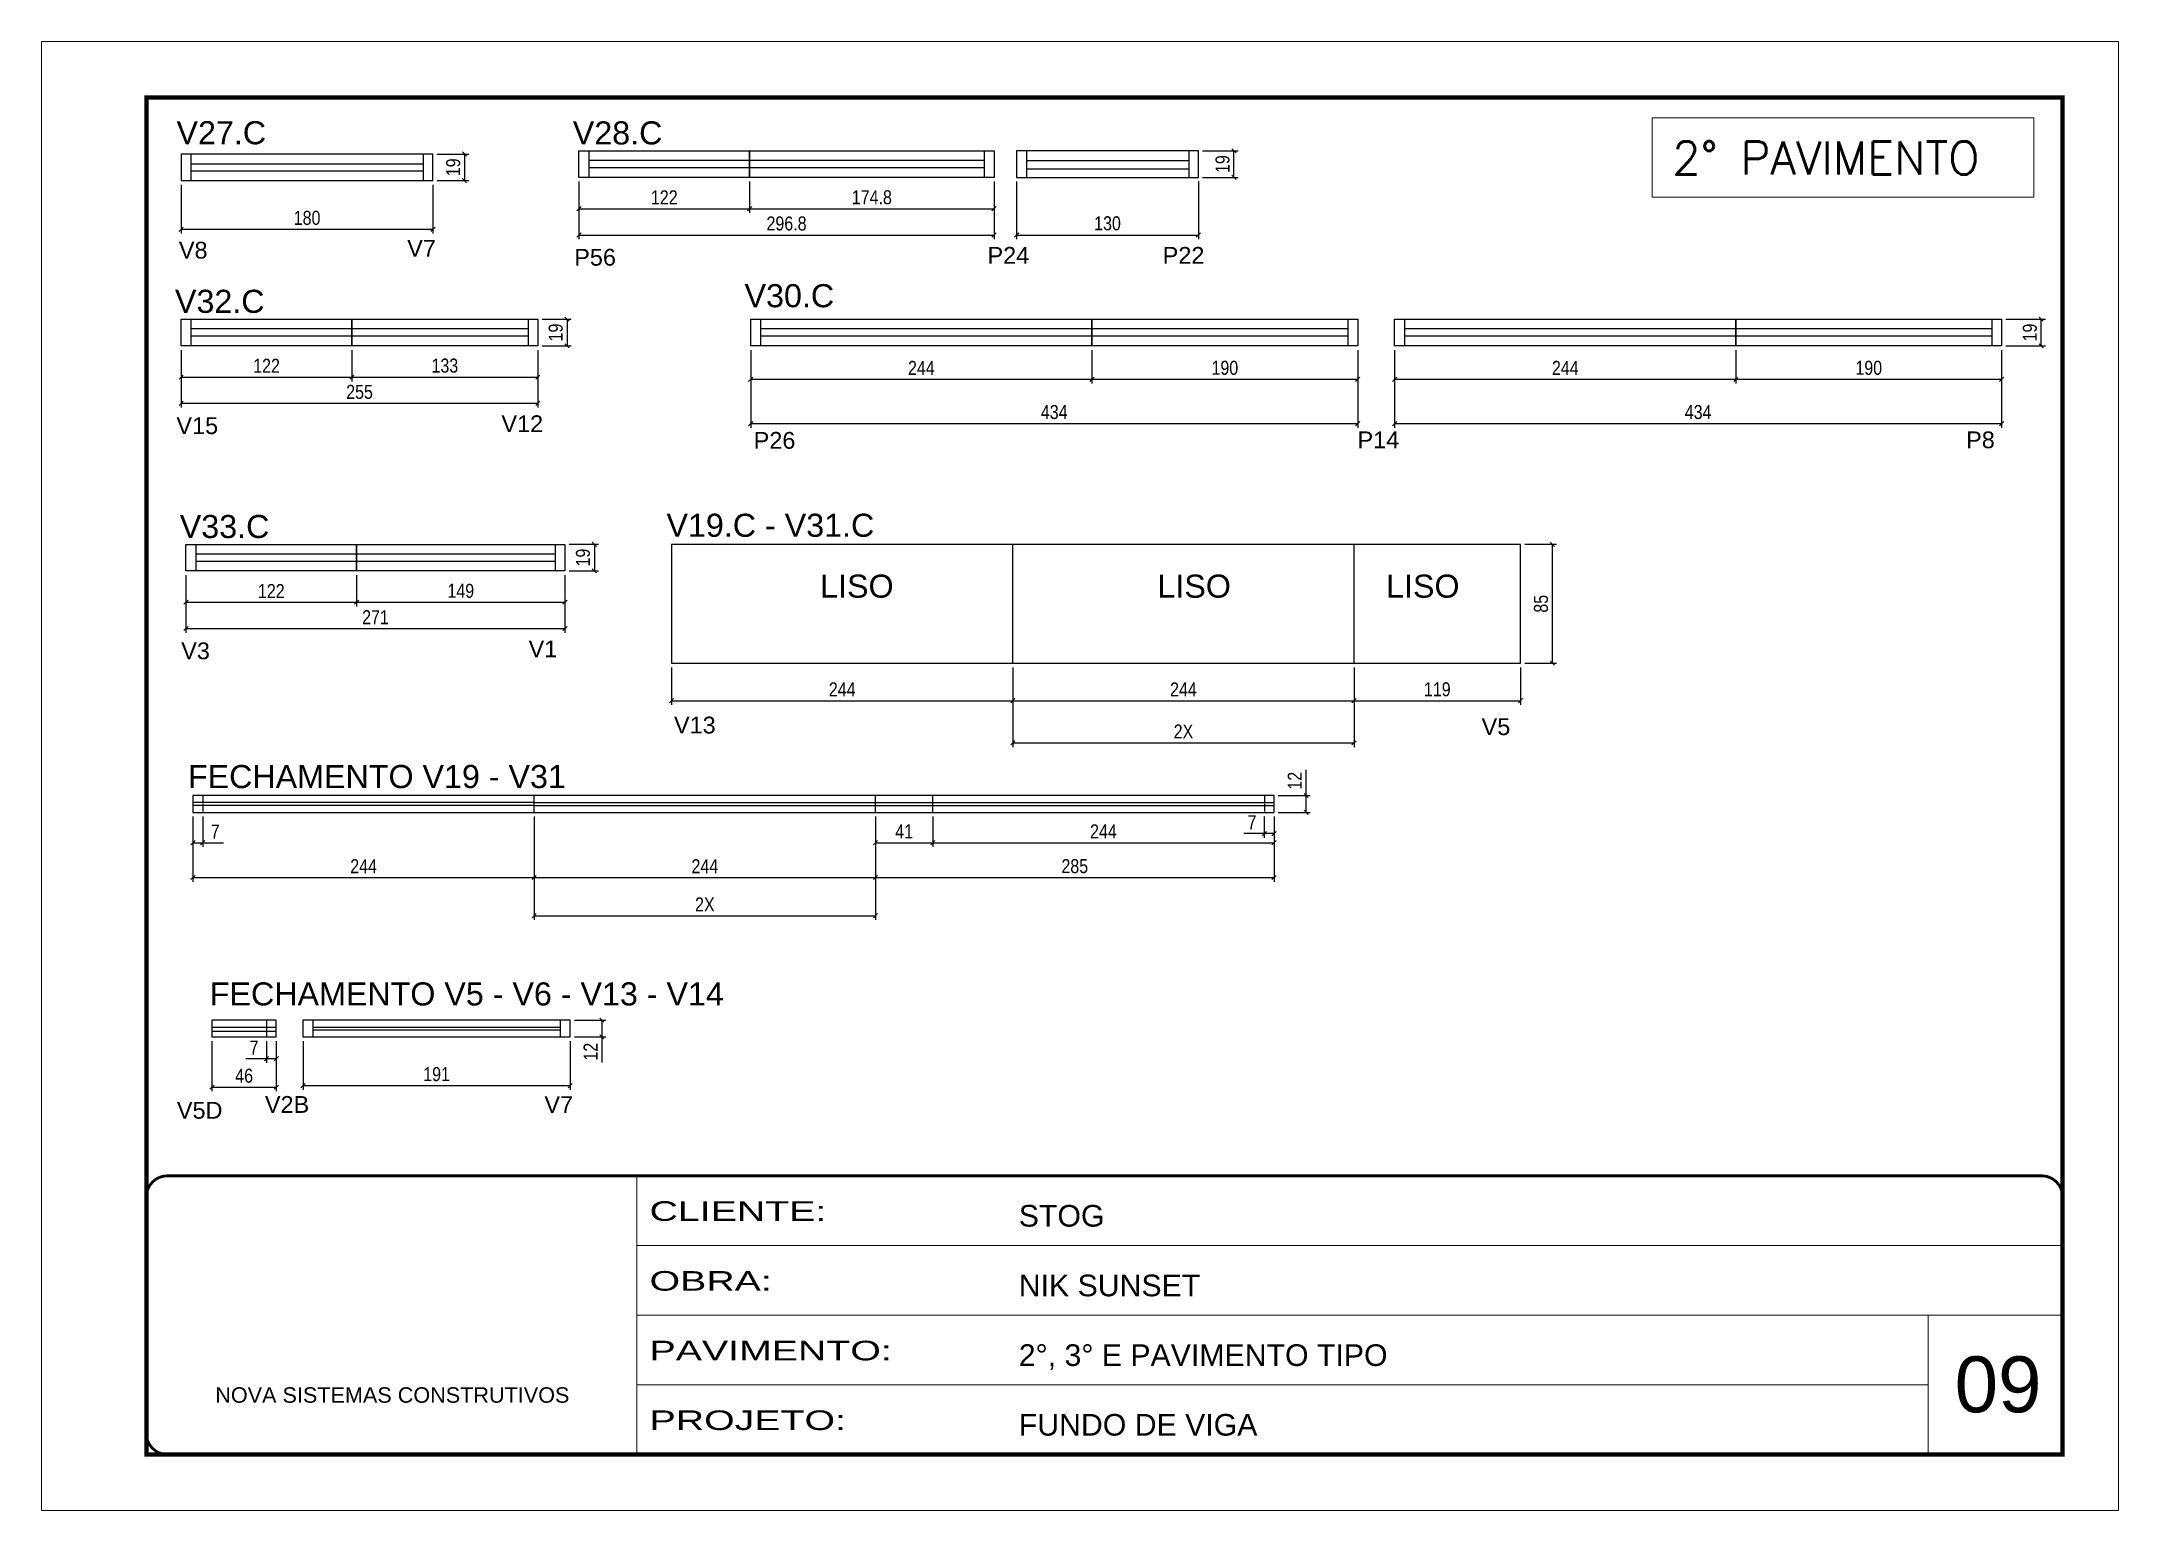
# Model space of a CAD drawing. Extents: x 2437 to 8691, y -1523 to 4121.
# Drawn here: x 2437 to 3922, y 774 to 1824 of the extents above; entities that cross this region are included whole.
import ezdxf

# ---------------------------------------------------------------- set-up
doc = ezdxf.new("R2010")
doc.units = 0
doc.linetypes.add('CONTINUO', pattern=[0])
doc.linetypes.add('DASHED', pattern=[0.75, 0.5, -0.25])
for name, color, linetype in [('5', 5, 'Continuous'), ('COTA', 241, 'Continuous'), ('NOMENCLATURA', 7, 'Continuous'), ('Painéis', 200, 'Continuous'), ('SARR_2.2x7', 40, 'Continuous'), ('SARR_EDITAR', 141, 'Continuous')]:
    doc.layers.add(name, color=color, linetype=linetype)
for name, color, linetype, lineweight in [('CARIMBO', 255, 'Continuous', 9), ('Folhas', 255, 'Continuous', 9), ('SARRAFO DE PRESSAO', 251, 'DASHED', 9), ('Texto Seção', 7, 'Continuous', 15)]:
    doc.layers.add(name, color=color, linetype=linetype, lineweight=lineweight)
doc.styles.add('ARIAL', font='arial.ttf')
doc.styles.add('COTA TECNICA', font='techl___.ttf', dxfattribs={"height": 10})
doc.styles.add('COTA TECNICA-50', font='techl___.ttf', dxfattribs={"height": 10})
doc.styles.add('REGUA-120', font='ROMANS.shx', dxfattribs={"height": 15})
doc.styles.get("Standard").update_dxf_attribs({"font": 'arial.ttf'})
doc.styles.add('Tecnologia', font='')
doc.styles.get('Tecnologia').set_extended_font_data('Forgotten Futurist')
doc.dimstyles.new('COTA PAINEL-50', dxfattribs={"dimtxt": 10, "dimasz": 3, "dimexe": 3, "dimexo": 3, "dimgap": 3, "dimtad": 1, "dimdec": 1, "dimzin": 12, "dimdsep": 46, "dimtxsty": 'COTA TECNICA-50', "dimblk1": 'OBLIQUE', "dimblk2": 'OBLIQUE', "dimsah": 1, "dimcen": 0.9, "dimclrd": 4, "dimclre": 4, "dimclrt": 240, "dimadec": 1, "dimazin": 3, "dimtfac": 1, "dimtdec": 1, "dimtmove": 0, "dimatfit": 3, "dimfxl": 1, "dimtolj": 1, "dimtzin": 12, "dimarcsym": 0})
doc.dimstyles.new('PAINEL', dxfattribs={"dimtxt": 10, "dimasz": 3, "dimexe": 3, "dimexo": 3, "dimgap": 3, "dimtad": 1, "dimdec": 1, "dimzin": 12, "dimdsep": 46, "dimtxsty": 'COTA TECNICA', "dimblk1": 'OBLIQUE', "dimblk2": 'OBLIQUE', "dimsah": 1, "dimcen": 0.9, "dimclrd": 4, "dimclre": 4, "dimclrt": 240, "dimadec": 1, "dimazin": 3, "dimtfac": 1, "dimtdec": 1, "dimtmove": 0, "dimatfit": 3, "dimfxl": 1, "dimtolj": 1, "dimtzin": 12, "dimarcsym": 0})

msp = doc.modelspace()

# ---------------------------------------------------------------- texts
at = {"layer": '5', "linetype": 'Continuous'}
for s, p in [('V8', (2535.54, 1668.55)), ('V7', (2698.8, 1669.89)), ('P56', (2818.22, 1663.49)), ('P24', (3113.7, 1664.87)), ('P22', (3238.97, 1664.87)), ('V15', (2533.77, 1543.11)), ('V12', (2766.15, 1544.49)), ('P26', (2946.52, 1532.61)), ('P14', (3378.27, 1532.97)), ('P8', (3813.42, 1532.97)), ('V3', (2537.21, 1382.14)), ('V1', (2785.59, 1383.52)), ('V13', (2889.53, 1329.09)), ('V5', (3466.98, 1327.92)), ('V2B', (2597.06, 1057.9)), ('V7', (2796.89, 1057.81)), ('V5D', (2534.12, 1053.71))]:
    msp.add_text(s, height=12, rotation=359.99996, dxfattribs=at).set_placement(p)
at = {"layer": 'CARIMBO', "style": 'ARIAL'}
msp.add_text('09', height=40, dxfattribs=at).set_placement((3805.2, 843.83))
at = {"layer": 'NOMENCLATURA', "linetype": 'Continuous'}
for s, p in [('V27.C', (2533.84, 1750.26)), ('V28.C', (2817.19, 1750.13)), ('V30.C', (2939.99, 1633.77)), ('V32.C', (2532.74, 1629.75)), ('V33.C', (2536.18, 1468.78)), ('V19.C - V31.C', (2884.17, 1469.67)), ('LISO', (2994.05, 1426.15)), ('LISO', (3235.2, 1426.15)), ('LISO', (3398.69, 1426.15)), ('FECHAMENTO V19 - V31', (2542, 1290.05)), ('FECHAMENTO V5 - V6 - V13 - V14', (2557.62, 1134.67))]:
    msp.add_text(s, height=16.5, dxfattribs=at).set_placement(p)
at = {"layer": 'Texto Seção', "insert": (3603.25, 1728.6), "char_height": 23.7362, "width": 291.6403, "attachment_point": 7, "style": 'REGUA-120'}
msp.add_mtext('2° PAVIMENTO', dxfattribs=at)

# ---------------------------------------------------------------- blocks, each defined once
blk = doc.blocks.new('9999999999')
at = {"color": 30, "linetype": 'CONTINUO'}
for p, q in [((98564.6, 34230.2), (98564.6, 34429.4)), ((98564.6, 34379.6), (99584, 34379.6)), ((98564.6, 34329.8), (99488, 34329.8)), ((99584, 34329.8), (99488, 34329.8)), ((99488, 34329.8), (99488, 34230.2)), ((98564.6, 34280), (99488, 34280))]:
    blk.add_line(p, q, dxfattribs=at)
at = {"color": 30, "linetype": 'CONTINUO', "const_width": 2}
blk.add_lwpolyline([(99584, 34230.2), (99584, 34414.4, 0.414214), (99569, 34429.4), (98229, 34429.4, 0.414214), (98214, 34414.4), (98214, 34245.2, 0.414214), (98229, 34230.2), (99584, 34230.2)], format="xyb", dxfattribs=at)
at = {"layer": 'Folhas'}
blk.add_lwpolyline([(98139, 34190.2), (99624, 34190.2), (99624, 35240.2), (98139, 35240.2)], close=True, dxfattribs=at)
at = {"layer": 'Folhas', "color": 30, "const_width": 3}
blk.add_lwpolyline([(98214, 34230.2), (99584, 34230.2), (99584, 35200.2), (98214, 35200.2)], close=True, dxfattribs=at)
at = {"color": 7, "linetype": 'Continuous', "ltscale": 5, "style": 'ARIAL'}
for s, height, p in [('STOG', 15.48, (98837.7, 34393.1)), ('NIK SUNSET', 15.48, (98837.7, 34343.3)), ('2°, 3° E PAVIMENTO TIPO', 15.483, (98837.7, 34293.5)), ('NOVA SISTEMAS CONSTRUTIVOS', 11.059, (98263.2, 34267.2)), ('FUNDO DE VIGA', 15.483, (98837.7, 34243.7))]:
    blk.add_text(s, height=height, dxfattribs=at).set_placement(p)
at = {"layer": 'Folhas', "color": 7, "style": 'Tecnologia', "width": 1.5}
for s, p in [('CLIENTE:', (98573.7, 34397.2)), ('OBRA:', (98573.7, 34347.3)), ('PAVIMENTO:', (98573.7, 34297.5)), ('PROJETO:', (98573.7, 34247.7))]:
    blk.add_text(s, height=14, dxfattribs=at).set_placement(p)
blk = doc.blocks.new('_Oblique')
at = {"color": 0, "linetype": 'ByBlock', "lineweight": -2}
blk.add_line((-0.5, -0.5), (0.5, 0.5), dxfattribs=at)
blk = doc.blocks.new('*D45')
at = {"layer": 'COTA', "color": 4, "lineweight": -2, "transparency": 16777216}
for p, q in [((2545.6, 1269.7), (2545.6, 1223.1)), ((2789.6, 1269.7), (2789.6, 1223.1)), ((2545.6, 1226.1), (2789.6, 1226.1))]:
    blk.add_line(p, q, dxfattribs=at)
at = {"layer": 'Defpoints', "color": 0, "transparency": 16777216}
for p in [(2545.6, 1272.7), (2789.6, 1272.7), (2789.6, 1226.1)]:
    blk.add_point(p, dxfattribs=at)
at = {"layer": 'COTA', "color": 4, "lineweight": -2, "transparency": 16777216, "xscale": 3, "yscale": 3, "zscale": 3, "rotation": 180}
blk.add_blockref('_Oblique', (2545.6, 1226.1), dxfattribs=at)
at = {"layer": 'COTA', "color": 4, "lineweight": -2, "transparency": 16777216, "xscale": 3, "yscale": 3, "zscale": 3}
blk.add_blockref('_Oblique', (2789.6, 1226.1), dxfattribs=at)
at = {"layer": 'COTA', "color": 240, "transparency": 16777216, "insert": (2667.6, 1234.2), "char_height": 10, "attachment_point": 5, "style": 'COTA TECNICA'}
blk.add_mtext('\\A1;244', dxfattribs=at)
blk = doc.blocks.new('*D46')
at = {"layer": 'COTA', "color": 4, "lineweight": -2, "transparency": 16777216}
for p, q in [((2789.6, 1269.7), (2789.6, 1223.1)), ((3033.6, 1269.7), (3033.6, 1223.1)), ((2789.6, 1226.1), (3033.6, 1226.1))]:
    blk.add_line(p, q, dxfattribs=at)
at = {"layer": 'Defpoints', "color": 0, "transparency": 16777216}
for p in [(2789.6, 1272.7), (3033.6, 1272.7), (3033.6, 1226.1)]:
    blk.add_point(p, dxfattribs=at)
at = {"layer": 'COTA', "color": 4, "lineweight": -2, "transparency": 16777216, "xscale": 3, "yscale": 3, "zscale": 3, "rotation": 180}
blk.add_blockref('_Oblique', (2789.6, 1226.1), dxfattribs=at)
at = {"layer": 'COTA', "color": 4, "lineweight": -2, "transparency": 16777216, "xscale": 3, "yscale": 3, "zscale": 3}
blk.add_blockref('_Oblique', (3033.6, 1226.1), dxfattribs=at)
at = {"layer": 'COTA', "color": 240, "transparency": 16777216, "insert": (2911.6, 1234.2), "char_height": 10, "attachment_point": 5, "style": 'COTA TECNICA'}
blk.add_mtext('\\A1;244', dxfattribs=at)
blk = doc.blocks.new('*D47')
at = {"layer": 'COTA', "color": 4, "lineweight": -2, "transparency": 16777216}
for p, q in [((3033.6, 1269.7), (3033.6, 1248)), ((3074.6, 1269.7), (3074.6, 1248)), ((3033.6, 1251), (3074.6, 1251))]:
    blk.add_line(p, q, dxfattribs=at)
at = {"layer": 'Defpoints', "color": 0, "transparency": 16777216}
for p in [(3033.6, 1272.7), (3074.6, 1272.7), (3074.6, 1251)]:
    blk.add_point(p, dxfattribs=at)
at = {"layer": 'COTA', "color": 4, "lineweight": -2, "transparency": 16777216, "xscale": 3, "yscale": 3, "zscale": 3, "rotation": 180}
blk.add_blockref('_Oblique', (3033.6, 1251), dxfattribs=at)
at = {"layer": 'COTA', "color": 4, "lineweight": -2, "transparency": 16777216, "xscale": 3, "yscale": 3, "zscale": 3}
blk.add_blockref('_Oblique', (3074.6, 1251), dxfattribs=at)
at = {"layer": 'COTA', "color": 240, "transparency": 16777216, "insert": (3054.1, 1259.1), "char_height": 10, "attachment_point": 5, "style": 'COTA TECNICA'}
blk.add_mtext('\\A1;41', dxfattribs=at)
blk = doc.blocks.new('*D48')
at = {"layer": 'COTA', "color": 4, "lineweight": -2, "transparency": 16777216}
for p, q in [((3074.6, 1269.7), (3074.6, 1248)), ((3318.6, 1269.7), (3318.6, 1248)), ((3074.6, 1251), (3318.6, 1251))]:
    blk.add_line(p, q, dxfattribs=at)
at = {"layer": 'Defpoints', "color": 0, "transparency": 16777216}
for p in [(3074.6, 1272.7), (3318.6, 1272.7), (3318.6, 1251)]:
    blk.add_point(p, dxfattribs=at)
at = {"layer": 'COTA', "color": 4, "lineweight": -2, "transparency": 16777216, "xscale": 3, "yscale": 3, "zscale": 3, "rotation": 180}
blk.add_blockref('_Oblique', (3074.6, 1251), dxfattribs=at)
at = {"layer": 'COTA', "color": 4, "lineweight": -2, "transparency": 16777216, "xscale": 3, "yscale": 3, "zscale": 3}
blk.add_blockref('_Oblique', (3318.6, 1251), dxfattribs=at)
at = {"layer": 'COTA', "color": 240, "transparency": 16777216, "insert": (3196.6, 1259.1), "char_height": 10, "attachment_point": 5, "style": 'COTA TECNICA'}
blk.add_mtext('\\A1;244', dxfattribs=at)
blk = doc.blocks.new('*D131')
at = {"layer": 'COTA', "color": 4, "lineweight": -2, "transparency": 16777216}
for p, q in [((2789.6, 1269.7), (2789.6, 1195.8)), ((3033.6, 1269.7), (3033.6, 1195.8)), ((2789.6, 1198.8), (3033.6, 1198.8))]:
    blk.add_line(p, q, dxfattribs=at)
at = {"layer": 'Defpoints', "color": 0, "transparency": 16777216}
for p in [(2789.6, 1272.7), (3033.6, 1272.7), (3033.6, 1198.8)]:
    blk.add_point(p, dxfattribs=at)
at = {"layer": 'COTA', "color": 4, "lineweight": -2, "transparency": 16777216, "xscale": 3, "yscale": 3, "zscale": 3, "rotation": 180}
blk.add_blockref('_Oblique', (2789.6, 1198.8), dxfattribs=at)
at = {"layer": 'COTA', "color": 4, "lineweight": -2, "transparency": 16777216, "xscale": 3, "yscale": 3, "zscale": 3}
blk.add_blockref('_Oblique', (3033.6, 1198.8), dxfattribs=at)
at = {"layer": 'COTA', "color": 240, "transparency": 16777216, "insert": (2911.6, 1206.9), "char_height": 10, "attachment_point": 5, "style": 'COTA TECNICA'}
blk.add_mtext('\\A1;2X', dxfattribs=at)
blk = doc.blocks.new('*D132')
at = {"layer": 'COTA', "color": 4, "lineweight": -2, "transparency": 16777216}
for p, q in [((3341.5, 1284.7), (3341.5, 1303)), ((3321.6, 1284.7), (3344.5, 1284.7)), ((3341.5, 1272.7), (3341.5, 1284.7)), ((3321.6, 1272.7), (3344.5, 1272.7))]:
    blk.add_line(p, q, dxfattribs=at)
at = {"layer": 'Defpoints', "color": 0, "transparency": 16777216}
for p in [(3318.6, 1284.7), (3341.5, 1284.7), (3318.6, 1272.7)]:
    blk.add_point(p, dxfattribs=at)
at = {"layer": 'COTA', "color": 4, "lineweight": -2, "transparency": 16777216, "xscale": 3, "yscale": 3, "zscale": 3}
for p, rotation in [((3341.5, 1284.7), 90), ((3341.5, 1272.7), 270)]:
    blk.add_blockref('_Oblique', p, dxfattribs=dict(at, rotation=rotation))
at = {"layer": 'COTA', "color": 240, "transparency": 16777216, "insert": (3333.4, 1295.3), "char_height": 10, "attachment_point": 5, "rotation": 90, "style": 'COTA TECNICA'}
blk.add_mtext('\\A1;12', dxfattribs=at)
blk = doc.blocks.new('*D133')
at = {"layer": 'COTA', "color": 4, "lineweight": -2, "transparency": 16777216}
for p, q in [((3033.6, 1269.7), (3033.6, 1223.1)), ((3318.6, 1269.7), (3318.6, 1223.1)), ((3033.6, 1226.1), (3318.6, 1226.1))]:
    blk.add_line(p, q, dxfattribs=at)
at = {"layer": 'Defpoints', "color": 0, "transparency": 16777216}
for p in [(3033.6, 1272.7), (3318.6, 1272.7), (3318.6, 1226.1)]:
    blk.add_point(p, dxfattribs=at)
at = {"layer": 'COTA', "color": 4, "lineweight": -2, "transparency": 16777216, "xscale": 3, "yscale": 3, "zscale": 3, "rotation": 180}
blk.add_blockref('_Oblique', (3033.6, 1226.1), dxfattribs=at)
at = {"layer": 'COTA', "color": 4, "lineweight": -2, "transparency": 16777216, "xscale": 3, "yscale": 3, "zscale": 3}
blk.add_blockref('_Oblique', (3318.6, 1226.1), dxfattribs=at)
at = {"layer": 'COTA', "color": 240, "transparency": 16777216, "insert": (3176.1, 1234.2), "char_height": 10, "attachment_point": 5, "style": 'COTA TECNICA'}
blk.add_mtext('\\A1;285', dxfattribs=at)
blk = doc.blocks.new('*D10')
at = {"layer": 'COTA', "color": 4, "lineweight": -2, "transparency": 16777216}
for p, q in [((2887.8, 1376.3), (2887.8, 1349.5)), ((3131.8, 1376.3), (3131.8, 1349.5)), ((2887.8, 1352.5), (3131.8, 1352.5))]:
    blk.add_line(p, q, dxfattribs=at)
at = {"layer": 'Defpoints', "color": 0, "transparency": 16777216}
for p in [(2887.8, 1379.3), (3131.8, 1379.3), (3131.8, 1352.5)]:
    blk.add_point(p, dxfattribs=at)
at = {"layer": 'COTA', "color": 4, "lineweight": -2, "transparency": 16777216, "xscale": 3, "yscale": 3, "zscale": 3, "rotation": 180}
blk.add_blockref('_Oblique', (2887.8, 1352.5), dxfattribs=at)
at = {"layer": 'COTA', "color": 4, "lineweight": -2, "transparency": 16777216, "xscale": 3, "yscale": 3, "zscale": 3}
blk.add_blockref('_Oblique', (3131.8, 1352.5), dxfattribs=at)
at = {"layer": 'COTA', "color": 240, "transparency": 16777216, "insert": (3009.8, 1360.6), "char_height": 10, "attachment_point": 5, "style": 'COTA TECNICA'}
blk.add_mtext('\\A1;244', dxfattribs=at)
blk = doc.blocks.new('*D11')
at = {"layer": 'COTA', "color": 4, "lineweight": -2, "transparency": 16777216}
for p, q in [((3131.8, 1376.3), (3131.8, 1349.5)), ((3375.8, 1376.3), (3375.8, 1349.5)), ((3131.8, 1352.5), (3375.8, 1352.5))]:
    blk.add_line(p, q, dxfattribs=at)
at = {"layer": 'Defpoints', "color": 0, "transparency": 16777216}
for p in [(3131.8, 1379.3), (3375.8, 1379.3), (3375.8, 1352.5)]:
    blk.add_point(p, dxfattribs=at)
at = {"layer": 'COTA', "color": 4, "lineweight": -2, "transparency": 16777216, "xscale": 3, "yscale": 3, "zscale": 3, "rotation": 180}
blk.add_blockref('_Oblique', (3131.8, 1352.5), dxfattribs=at)
at = {"layer": 'COTA', "color": 4, "lineweight": -2, "transparency": 16777216, "xscale": 3, "yscale": 3, "zscale": 3}
blk.add_blockref('_Oblique', (3375.8, 1352.5), dxfattribs=at)
at = {"layer": 'COTA', "color": 240, "transparency": 16777216, "insert": (3253.8, 1360.6), "char_height": 10, "attachment_point": 5, "style": 'COTA TECNICA'}
blk.add_mtext('\\A1;244', dxfattribs=at)
blk = doc.blocks.new('*D100')
at = {"layer": 'COTA', "color": 4, "lineweight": -2, "transparency": 16777216}
for p, q in [((3131.8, 1376.3), (3131.8, 1319.4)), ((3375.8, 1376.3), (3375.8, 1319.4)), ((3131.8, 1322.4), (3375.8, 1322.4))]:
    blk.add_line(p, q, dxfattribs=at)
at = {"layer": 'Defpoints', "color": 0, "transparency": 16777216}
for p in [(3131.8, 1379.3), (3375.8, 1379.3), (3375.8, 1322.4)]:
    blk.add_point(p, dxfattribs=at)
at = {"layer": 'COTA', "color": 4, "lineweight": -2, "transparency": 16777216, "xscale": 3, "yscale": 3, "zscale": 3, "rotation": 180}
blk.add_blockref('_Oblique', (3131.8, 1322.4), dxfattribs=at)
at = {"layer": 'COTA', "color": 4, "lineweight": -2, "transparency": 16777216, "xscale": 3, "yscale": 3, "zscale": 3}
blk.add_blockref('_Oblique', (3375.8, 1322.4), dxfattribs=at)
at = {"layer": 'COTA', "color": 240, "transparency": 16777216, "insert": (3253.8, 1330.5), "char_height": 10, "attachment_point": 5, "style": 'COTA TECNICA'}
blk.add_mtext('\\A1;2X', dxfattribs=at)
blk = doc.blocks.new('*D101')
at = {"layer": 'COTA', "color": 4, "lineweight": -2, "transparency": 16777216}
for p, q in [((3497.8, 1464.3), (3520.6, 1464.3)), ((3517.6, 1379.3), (3517.6, 1464.3)), ((3497.8, 1379.3), (3520.6, 1379.3))]:
    blk.add_line(p, q, dxfattribs=at)
at = {"layer": 'Defpoints', "color": 0, "transparency": 16777216}
for p in [(3494.8, 1464.3), (3517.6, 1464.3), (3494.8, 1379.3)]:
    blk.add_point(p, dxfattribs=at)
at = {"layer": 'COTA', "color": 4, "lineweight": -2, "transparency": 16777216, "xscale": 3, "yscale": 3, "zscale": 3}
for p, rotation in [((3517.6, 1464.3), 90), ((3517.6, 1379.3), 270)]:
    blk.add_blockref('_Oblique', p, dxfattribs=dict(at, rotation=rotation))
at = {"layer": 'COTA', "color": 240, "transparency": 16777216, "insert": (3509.5, 1421.8), "char_height": 10, "attachment_point": 5, "rotation": 90, "style": 'COTA TECNICA'}
blk.add_mtext('\\A1;85', dxfattribs=at)
blk = doc.blocks.new('*D102')
at = {"layer": 'COTA', "color": 4, "lineweight": -2, "transparency": 16777216}
for p, q in [((3375.8, 1376.3), (3375.8, 1349.5)), ((3494.8, 1376.3), (3494.8, 1349.5)), ((3375.8, 1352.5), (3494.8, 1352.5))]:
    blk.add_line(p, q, dxfattribs=at)
at = {"layer": 'Defpoints', "color": 0, "transparency": 16777216}
for p in [(3375.8, 1379.3), (3494.8, 1379.3), (3494.8, 1352.5)]:
    blk.add_point(p, dxfattribs=at)
at = {"layer": 'COTA', "color": 4, "lineweight": -2, "transparency": 16777216, "xscale": 3, "yscale": 3, "zscale": 3, "rotation": 180}
blk.add_blockref('_Oblique', (3375.8, 1352.5), dxfattribs=at)
at = {"layer": 'COTA', "color": 4, "lineweight": -2, "transparency": 16777216, "xscale": 3, "yscale": 3, "zscale": 3}
blk.add_blockref('_Oblique', (3494.8, 1352.5), dxfattribs=at)
at = {"layer": 'COTA', "color": 240, "transparency": 16777216, "insert": (3435.3, 1360.6), "char_height": 10, "attachment_point": 5, "style": 'COTA TECNICA'}
blk.add_mtext('\\A1;119', dxfattribs=at)
blk = doc.blocks.new('*D15')
at = {"layer": 'COTA', "color": 4, "linetype": 'ByBlock', "lineweight": -2, "transparency": 16777216}
for p, q in [((2944.4, 1603.2), (2944.4, 1579.3)), ((3188.4, 1603.2), (3188.4, 1579.3)), ((2944.4, 1582.3), (3188.4, 1582.3))]:
    blk.add_line(p, q, dxfattribs=at)
at = {"layer": 'Defpoints', "color": 0, "linetype": 'ByBlock', "transparency": 16777216}
for p in [(2944.4, 1606.2), (3188.4, 1606.2), (3188.4, 1582.3)]:
    blk.add_point(p, dxfattribs=at)
at = {"layer": 'COTA', "color": 4, "linetype": 'ByBlock', "lineweight": -2, "transparency": 16777216, "xscale": 3, "yscale": 3, "zscale": 3, "rotation": 180}
blk.add_blockref('_Oblique', (2944.4, 1582.3), dxfattribs=at)
at = {"layer": 'COTA', "color": 4, "linetype": 'ByBlock', "lineweight": -2, "transparency": 16777216, "xscale": 3, "yscale": 3, "zscale": 3}
blk.add_blockref('_Oblique', (3188.4, 1582.3), dxfattribs=at)
at = {"layer": 'COTA', "color": 240, "linetype": 'ByBlock', "transparency": 16777216, "insert": (3066.4, 1590.4), "char_height": 10, "attachment_point": 5, "style": 'COTA TECNICA-50'}
blk.add_mtext('\\A1;244', dxfattribs=at)
blk = doc.blocks.new('*D16')
at = {"layer": 'COTA', "color": 4, "linetype": 'ByBlock', "lineweight": -2, "transparency": 16777216}
for p, q in [((3188.4, 1603.2), (3188.4, 1579.3)), ((3378.4, 1603.2), (3378.4, 1579.3)), ((3188.4, 1582.3), (3378.4, 1582.3))]:
    blk.add_line(p, q, dxfattribs=at)
at = {"layer": 'Defpoints', "color": 0, "linetype": 'ByBlock', "transparency": 16777216}
for p in [(3188.4, 1606.2), (3378.4, 1606.2), (3378.4, 1582.3)]:
    blk.add_point(p, dxfattribs=at)
at = {"layer": 'COTA', "color": 4, "linetype": 'ByBlock', "lineweight": -2, "transparency": 16777216, "xscale": 3, "yscale": 3, "zscale": 3, "rotation": 180}
blk.add_blockref('_Oblique', (3188.4, 1582.3), dxfattribs=at)
at = {"layer": 'COTA', "color": 4, "linetype": 'ByBlock', "lineweight": -2, "transparency": 16777216, "xscale": 3, "yscale": 3, "zscale": 3}
blk.add_blockref('_Oblique', (3378.4, 1582.3), dxfattribs=at)
at = {"layer": 'COTA', "color": 240, "linetype": 'ByBlock', "transparency": 16777216, "insert": (3283.4, 1590.4), "char_height": 10, "attachment_point": 5, "style": 'COTA TECNICA-50'}
blk.add_mtext('\\A1;190', dxfattribs=at)
blk = doc.blocks.new('*D108')
at = {"layer": 'COTA', "color": 4, "lineweight": -2, "transparency": 16777216}
for p, q in [((2944.4, 1603.2), (2944.4, 1547.6)), ((3378.4, 1603.2), (3378.4, 1547.6)), ((2944.4, 1550.6), (3378.4, 1550.6))]:
    blk.add_line(p, q, dxfattribs=at)
at = {"layer": 'Defpoints', "color": 0, "transparency": 16777216}
for p in [(2944.4, 1606.2), (3378.4, 1606.2), (3378.4, 1550.6)]:
    blk.add_point(p, dxfattribs=at)
at = {"layer": 'COTA', "color": 4, "lineweight": -2, "transparency": 16777216, "xscale": 3, "yscale": 3, "zscale": 3, "rotation": 180}
blk.add_blockref('_Oblique', (2944.4, 1550.6), dxfattribs=at)
at = {"layer": 'COTA', "color": 4, "lineweight": -2, "transparency": 16777216, "xscale": 3, "yscale": 3, "zscale": 3}
blk.add_blockref('_Oblique', (3378.4, 1550.6), dxfattribs=at)
at = {"layer": 'COTA', "color": 240, "transparency": 16777216, "insert": (3161.4, 1558.8), "char_height": 10, "attachment_point": 5, "style": 'COTA TECNICA'}
blk.add_mtext('\\A1;434', dxfattribs=at)
blk = doc.blocks.new('*D17')
at = {"layer": 'COTA', "color": 4, "lineweight": -2, "transparency": 16777216}
for p, q in [((3841.8, 1625.2), (3870.1, 1625.2)), ((3867.1, 1606.2), (3867.1, 1625.2)), ((3841.8, 1606.2), (3870.1, 1606.2))]:
    blk.add_line(p, q, dxfattribs=at)
at = {"layer": 'Defpoints', "color": 0, "transparency": 16777216}
for p in [(3838.8, 1625.2), (3867.1, 1625.2), (3838.8, 1606.2)]:
    blk.add_point(p, dxfattribs=at)
at = {"layer": 'COTA', "color": 4, "lineweight": -2, "transparency": 16777216, "xscale": 3, "yscale": 3, "zscale": 3}
for p, rotation in [((3867.1, 1625.2), 90), ((3867.1, 1606.2), 270)]:
    blk.add_blockref('_Oblique', p, dxfattribs=dict(at, rotation=rotation))
at = {"layer": 'COTA', "color": 240, "transparency": 16777216, "insert": (3859, 1615.7), "char_height": 10, "attachment_point": 5, "rotation": 90, "style": 'COTA TECNICA'}
blk.add_mtext('\\A1;19', dxfattribs=at)
blk = doc.blocks.new('*D18')
at = {"layer": 'COTA', "color": 4, "linetype": 'ByBlock', "lineweight": -2, "transparency": 16777216}
for p, q in [((3404.8, 1603.2), (3404.8, 1579.3)), ((3648.8, 1603.2), (3648.8, 1579.3)), ((3404.8, 1582.3), (3648.8, 1582.3))]:
    blk.add_line(p, q, dxfattribs=at)
at = {"layer": 'Defpoints', "color": 0, "linetype": 'ByBlock', "transparency": 16777216}
for p in [(3404.8, 1606.2), (3648.8, 1606.2), (3648.8, 1582.3)]:
    blk.add_point(p, dxfattribs=at)
at = {"layer": 'COTA', "color": 4, "linetype": 'ByBlock', "lineweight": -2, "transparency": 16777216, "xscale": 3, "yscale": 3, "zscale": 3, "rotation": 180}
blk.add_blockref('_Oblique', (3404.8, 1582.3), dxfattribs=at)
at = {"layer": 'COTA', "color": 4, "linetype": 'ByBlock', "lineweight": -2, "transparency": 16777216, "xscale": 3, "yscale": 3, "zscale": 3}
blk.add_blockref('_Oblique', (3648.8, 1582.3), dxfattribs=at)
at = {"layer": 'COTA', "color": 240, "linetype": 'ByBlock', "transparency": 16777216, "insert": (3526.8, 1590.4), "char_height": 10, "attachment_point": 5, "style": 'COTA TECNICA-50'}
blk.add_mtext('\\A1;244', dxfattribs=at)
blk = doc.blocks.new('*D19')
at = {"layer": 'COTA', "color": 4, "linetype": 'ByBlock', "lineweight": -2, "transparency": 16777216}
for p, q in [((3648.8, 1603.2), (3648.8, 1579.3)), ((3838.8, 1603.2), (3838.8, 1579.3)), ((3648.8, 1582.3), (3838.8, 1582.3))]:
    blk.add_line(p, q, dxfattribs=at)
at = {"layer": 'Defpoints', "color": 0, "linetype": 'ByBlock', "transparency": 16777216}
for p in [(3648.8, 1606.2), (3838.8, 1606.2), (3838.8, 1582.3)]:
    blk.add_point(p, dxfattribs=at)
at = {"layer": 'COTA', "color": 4, "linetype": 'ByBlock', "lineweight": -2, "transparency": 16777216, "xscale": 3, "yscale": 3, "zscale": 3, "rotation": 180}
blk.add_blockref('_Oblique', (3648.8, 1582.3), dxfattribs=at)
at = {"layer": 'COTA', "color": 4, "linetype": 'ByBlock', "lineweight": -2, "transparency": 16777216, "xscale": 3, "yscale": 3, "zscale": 3}
blk.add_blockref('_Oblique', (3838.8, 1582.3), dxfattribs=at)
at = {"layer": 'COTA', "color": 240, "linetype": 'ByBlock', "transparency": 16777216, "insert": (3743.8, 1590.4), "char_height": 10, "attachment_point": 5, "style": 'COTA TECNICA-50'}
blk.add_mtext('\\A1;190', dxfattribs=at)
blk = doc.blocks.new('*D156')
at = {"layer": 'COTA', "color": 4, "lineweight": -2, "transparency": 16777216}
for p, q in [((3404.8, 1603.2), (3404.8, 1547.6)), ((3838.8, 1603.2), (3838.8, 1547.6)), ((3404.8, 1550.6), (3838.8, 1550.6))]:
    blk.add_line(p, q, dxfattribs=at)
at = {"layer": 'Defpoints', "color": 0, "transparency": 16777216}
for p in [(3404.8, 1606.2), (3838.8, 1606.2), (3838.8, 1550.6)]:
    blk.add_point(p, dxfattribs=at)
at = {"layer": 'COTA', "color": 4, "lineweight": -2, "transparency": 16777216, "xscale": 3, "yscale": 3, "zscale": 3, "rotation": 180}
blk.add_blockref('_Oblique', (3404.8, 1550.6), dxfattribs=at)
at = {"layer": 'COTA', "color": 4, "lineweight": -2, "transparency": 16777216, "xscale": 3, "yscale": 3, "zscale": 3}
blk.add_blockref('_Oblique', (3838.8, 1550.6), dxfattribs=at)
at = {"layer": 'COTA', "color": 240, "transparency": 16777216, "insert": (3621.8, 1558.8), "char_height": 10, "attachment_point": 5, "style": 'COTA TECNICA'}
blk.add_mtext('\\A1;434', dxfattribs=at)
blk = doc.blocks.new('*D167')
at = {"layer": 'COTA', "color": 4, "linetype": 'ByBlock', "lineweight": -2, "transparency": 16777216}
for p, q in [((2537.2, 1721.3), (2537.2, 1686.5)), ((2717.2, 1721.3), (2717.2, 1686.5)), ((2537.2, 1689.5), (2717.2, 1689.5))]:
    blk.add_line(p, q, dxfattribs=at)
at = {"layer": 'Defpoints', "color": 0, "linetype": 'ByBlock', "transparency": 16777216}
for p in [(2537.2, 1724.3), (2717.2, 1724.3), (2717.2, 1689.5)]:
    blk.add_point(p, dxfattribs=at)
at = {"layer": 'COTA', "color": 4, "linetype": 'ByBlock', "lineweight": -2, "transparency": 16777216, "xscale": 3, "yscale": 3, "zscale": 3, "rotation": 180}
blk.add_blockref('_Oblique', (2537.2, 1689.5), dxfattribs=at)
at = {"layer": 'COTA', "color": 4, "linetype": 'ByBlock', "lineweight": -2, "transparency": 16777216, "xscale": 3, "yscale": 3, "zscale": 3}
blk.add_blockref('_Oblique', (2717.2, 1689.5), dxfattribs=at)
at = {"layer": 'COTA', "color": 240, "linetype": 'ByBlock', "transparency": 16777216, "insert": (2627.2, 1697.6), "char_height": 10, "attachment_point": 5, "style": 'COTA TECNICA-50'}
blk.add_mtext('\\A1;180', dxfattribs=at)
blk = doc.blocks.new('*D168')
at = {"layer": 'COTA', "color": 4, "lineweight": -2, "transparency": 16777216}
for p, q in [((2720.2, 1743.3), (2742.8, 1743.3)), ((2739.8, 1743.3), (2739.8, 1724.3)), ((2720.2, 1724.3), (2742.8, 1724.3))]:
    blk.add_line(p, q, dxfattribs=at)
at = {"layer": 'Defpoints', "color": 0, "transparency": 16777216}
for p in [(2717.2, 1743.3), (2717.2, 1724.3), (2739.8, 1724.3)]:
    blk.add_point(p, dxfattribs=at)
at = {"layer": 'COTA', "color": 4, "lineweight": -2, "transparency": 16777216, "xscale": 3, "yscale": 3, "zscale": 3}
for p, rotation in [((2739.8, 1743.3), 90), ((2739.8, 1724.3), 270)]:
    blk.add_blockref('_Oblique', p, dxfattribs=dict(at, rotation=rotation))
at = {"layer": 'COTA', "color": 240, "transparency": 16777216, "insert": (2731.7, 1733.8), "char_height": 10, "attachment_point": 5, "rotation": 90, "style": 'COTA TECNICA-50'}
blk.add_mtext('\\A1;19', dxfattribs=at)
blk = doc.blocks.new('*D22')
at = {"layer": 'COTA', "color": 4, "linetype": 'ByBlock', "lineweight": -2, "transparency": 16777216}
for p, q in [((2821.6, 1723.6), (2821.6, 1701.2)), ((2943.6, 1723.6), (2943.6, 1701.2)), ((2821.6, 1704.2), (2943.6, 1704.2))]:
    blk.add_line(p, q, dxfattribs=at)
at = {"layer": 'Defpoints', "color": 0, "linetype": 'ByBlock', "transparency": 16777216}
for p in [(2821.6, 1726.6), (2943.6, 1726.6), (2943.6, 1704.2)]:
    blk.add_point(p, dxfattribs=at)
at = {"layer": 'COTA', "color": 4, "linetype": 'ByBlock', "lineweight": -2, "transparency": 16777216, "xscale": 3, "yscale": 3, "zscale": 3, "rotation": 180}
blk.add_blockref('_Oblique', (2821.6, 1704.2), dxfattribs=at)
at = {"layer": 'COTA', "color": 4, "linetype": 'ByBlock', "lineweight": -2, "transparency": 16777216, "xscale": 3, "yscale": 3, "zscale": 3}
blk.add_blockref('_Oblique', (2943.6, 1704.2), dxfattribs=at)
at = {"layer": 'COTA', "color": 240, "linetype": 'ByBlock', "transparency": 16777216, "insert": (2882.6, 1712.3), "char_height": 10, "attachment_point": 5, "style": 'COTA TECNICA-50'}
blk.add_mtext('\\A1;122', dxfattribs=at)
blk = doc.blocks.new('*D23')
at = {"layer": 'COTA', "color": 4, "linetype": 'ByBlock', "lineweight": -2, "transparency": 16777216}
for p, q in [((2943.6, 1723.6), (2943.6, 1701.2)), ((3118.4, 1723.6), (3118.4, 1701.2)), ((2943.6, 1704.2), (3118.4, 1704.2))]:
    blk.add_line(p, q, dxfattribs=at)
at = {"layer": 'Defpoints', "color": 0, "linetype": 'ByBlock', "transparency": 16777216}
for p in [(2943.6, 1726.6), (3118.4, 1726.6), (3118.4, 1704.2)]:
    blk.add_point(p, dxfattribs=at)
at = {"layer": 'COTA', "color": 4, "linetype": 'ByBlock', "lineweight": -2, "transparency": 16777216, "xscale": 3, "yscale": 3, "zscale": 3, "rotation": 180}
blk.add_blockref('_Oblique', (2943.6, 1704.2), dxfattribs=at)
at = {"layer": 'COTA', "color": 4, "linetype": 'ByBlock', "lineweight": -2, "transparency": 16777216, "xscale": 3, "yscale": 3, "zscale": 3}
blk.add_blockref('_Oblique', (3118.4, 1704.2), dxfattribs=at)
at = {"layer": 'COTA', "color": 240, "linetype": 'ByBlock', "transparency": 16777216, "insert": (3031, 1712.3), "char_height": 10, "attachment_point": 5, "style": 'COTA TECNICA-50'}
blk.add_mtext('\\A1;174.8', dxfattribs=at)
blk = doc.blocks.new('*D110')
at = {"layer": 'COTA', "color": 4, "lineweight": -2, "transparency": 16777216}
for p, q in [((2821.6, 1723.6), (2821.6, 1682.4)), ((3118.4, 1723.6), (3118.4, 1682.4)), ((2821.6, 1685.4), (3118.4, 1685.4))]:
    blk.add_line(p, q, dxfattribs=at)
at = {"layer": 'Defpoints', "color": 0, "transparency": 16777216}
for p in [(2821.6, 1726.6), (3118.4, 1726.6), (3118.4, 1685.4)]:
    blk.add_point(p, dxfattribs=at)
at = {"layer": 'COTA', "color": 4, "lineweight": -2, "transparency": 16777216, "xscale": 3, "yscale": 3, "zscale": 3, "rotation": 180}
blk.add_blockref('_Oblique', (2821.6, 1685.4), dxfattribs=at)
at = {"layer": 'COTA', "color": 4, "lineweight": -2, "transparency": 16777216, "xscale": 3, "yscale": 3, "zscale": 3}
blk.add_blockref('_Oblique', (3118.4, 1685.4), dxfattribs=at)
at = {"layer": 'COTA', "color": 240, "transparency": 16777216, "insert": (2970, 1693.6), "char_height": 10, "attachment_point": 5, "style": 'COTA TECNICA'}
blk.add_mtext('\\A1;296.8', dxfattribs=at)
blk = doc.blocks.new('*D111')
at = {"layer": 'COTA', "color": 4, "linetype": 'ByBlock', "lineweight": -2, "transparency": 16777216}
for p, q in [((3134.5, 1723.6), (3134.5, 1682.4)), ((3264.5, 1723.6), (3264.5, 1682.4)), ((3134.5, 1685.4), (3264.5, 1685.4))]:
    blk.add_line(p, q, dxfattribs=at)
at = {"layer": 'Defpoints', "color": 0, "linetype": 'ByBlock', "transparency": 16777216}
for p in [(3134.5, 1726.6), (3264.5, 1726.6), (3264.5, 1685.4)]:
    blk.add_point(p, dxfattribs=at)
at = {"layer": 'COTA', "color": 4, "linetype": 'ByBlock', "lineweight": -2, "transparency": 16777216, "xscale": 3, "yscale": 3, "zscale": 3, "rotation": 180}
blk.add_blockref('_Oblique', (3134.5, 1685.4), dxfattribs=at)
at = {"layer": 'COTA', "color": 4, "linetype": 'ByBlock', "lineweight": -2, "transparency": 16777216, "xscale": 3, "yscale": 3, "zscale": 3}
blk.add_blockref('_Oblique', (3264.5, 1685.4), dxfattribs=at)
at = {"layer": 'COTA', "color": 240, "linetype": 'ByBlock', "transparency": 16777216, "insert": (3199.5, 1693.7), "char_height": 10, "attachment_point": 5, "style": 'COTA TECNICA-50'}
blk.add_mtext('\\A1;130', dxfattribs=at)
blk = doc.blocks.new('*D112')
at = {"layer": 'COTA', "color": 4, "lineweight": -2, "transparency": 16777216}
for p, q in [((3267.5, 1745.6), (3292.9, 1745.6)), ((3289.9, 1726.6), (3289.9, 1745.6)), ((3267.5, 1726.6), (3292.9, 1726.6))]:
    blk.add_line(p, q, dxfattribs=at)
at = {"layer": 'Defpoints', "color": 0, "transparency": 16777216}
for p in [(3264.5, 1745.6), (3289.9, 1745.6), (3264.5, 1726.6)]:
    blk.add_point(p, dxfattribs=at)
at = {"layer": 'COTA', "color": 4, "lineweight": -2, "transparency": 16777216, "xscale": 3, "yscale": 3, "zscale": 3}
for p, rotation in [((3289.9, 1745.6), 90), ((3289.9, 1726.6), 270)]:
    blk.add_blockref('_Oblique', p, dxfattribs=dict(at, rotation=rotation))
at = {"layer": 'COTA', "color": 240, "transparency": 16777216, "insert": (3281.8, 1736.1), "char_height": 10, "attachment_point": 5, "rotation": 90, "style": 'COTA TECNICA'}
blk.add_mtext('\\A1;19', dxfattribs=at)
blk = doc.blocks.new('*D24')
at = {"layer": 'COTA', "color": 4, "linetype": 'ByBlock', "lineweight": -2, "transparency": 16777216}
for p, q in [((2537.2, 1603.2), (2537.2, 1580.8)), ((2659.2, 1603.2), (2659.2, 1580.8)), ((2537.2, 1583.8), (2659.2, 1583.8))]:
    blk.add_line(p, q, dxfattribs=at)
at = {"layer": 'Defpoints', "color": 0, "linetype": 'ByBlock', "transparency": 16777216}
for p in [(2537.2, 1606.2), (2659.2, 1606.2), (2659.2, 1583.8)]:
    blk.add_point(p, dxfattribs=at)
at = {"layer": 'COTA', "color": 4, "linetype": 'ByBlock', "lineweight": -2, "transparency": 16777216, "xscale": 3, "yscale": 3, "zscale": 3, "rotation": 180}
blk.add_blockref('_Oblique', (2537.2, 1583.8), dxfattribs=at)
at = {"layer": 'COTA', "color": 4, "linetype": 'ByBlock', "lineweight": -2, "transparency": 16777216, "xscale": 3, "yscale": 3, "zscale": 3}
blk.add_blockref('_Oblique', (2659.2, 1583.8), dxfattribs=at)
at = {"layer": 'COTA', "color": 240, "linetype": 'ByBlock', "transparency": 16777216, "insert": (2598.2, 1591.9), "char_height": 10, "attachment_point": 5, "style": 'COTA TECNICA-50'}
blk.add_mtext('\\A1;122', dxfattribs=at)
blk = doc.blocks.new('*D25')
at = {"layer": 'COTA', "color": 4, "linetype": 'ByBlock', "lineweight": -2, "transparency": 16777216}
for p, q in [((2659.2, 1603.2), (2659.2, 1580.8)), ((2792.2, 1603.2), (2792.2, 1580.8)), ((2659.2, 1583.8), (2792.2, 1583.8))]:
    blk.add_line(p, q, dxfattribs=at)
at = {"layer": 'Defpoints', "color": 0, "linetype": 'ByBlock', "transparency": 16777216}
for p in [(2659.2, 1606.2), (2792.2, 1606.2), (2792.2, 1583.8)]:
    blk.add_point(p, dxfattribs=at)
at = {"layer": 'COTA', "color": 4, "linetype": 'ByBlock', "lineweight": -2, "transparency": 16777216, "xscale": 3, "yscale": 3, "zscale": 3, "rotation": 180}
blk.add_blockref('_Oblique', (2659.2, 1583.8), dxfattribs=at)
at = {"layer": 'COTA', "color": 4, "linetype": 'ByBlock', "lineweight": -2, "transparency": 16777216, "xscale": 3, "yscale": 3, "zscale": 3}
blk.add_blockref('_Oblique', (2792.2, 1583.8), dxfattribs=at)
at = {"layer": 'COTA', "color": 240, "linetype": 'ByBlock', "transparency": 16777216, "insert": (2725.7, 1592), "char_height": 10, "attachment_point": 5, "style": 'COTA TECNICA-50'}
blk.add_mtext('\\A1;133', dxfattribs=at)
blk = doc.blocks.new('*D113')
at = {"layer": 'COTA', "color": 4, "lineweight": -2, "transparency": 16777216}
for p, q in [((2537.2, 1603.2), (2537.2, 1562.1)), ((2792.2, 1603.2), (2792.2, 1562.1)), ((2537.2, 1565.1), (2792.2, 1565.1))]:
    blk.add_line(p, q, dxfattribs=at)
at = {"layer": 'Defpoints', "color": 0, "transparency": 16777216}
for p in [(2537.2, 1606.2), (2792.2, 1606.2), (2792.2, 1565.1)]:
    blk.add_point(p, dxfattribs=at)
at = {"layer": 'COTA', "color": 4, "lineweight": -2, "transparency": 16777216, "xscale": 3, "yscale": 3, "zscale": 3, "rotation": 180}
blk.add_blockref('_Oblique', (2537.2, 1565.1), dxfattribs=at)
at = {"layer": 'COTA', "color": 4, "lineweight": -2, "transparency": 16777216, "xscale": 3, "yscale": 3, "zscale": 3}
blk.add_blockref('_Oblique', (2792.2, 1565.1), dxfattribs=at)
at = {"layer": 'COTA', "color": 240, "transparency": 16777216, "insert": (2664.7, 1573.2), "char_height": 10, "attachment_point": 5, "style": 'COTA TECNICA'}
blk.add_mtext('\\A1;255', dxfattribs=at)
blk = doc.blocks.new('*D114')
at = {"layer": 'COTA', "color": 4, "lineweight": -2, "transparency": 16777216}
for p, q in [((2795.2, 1625.2), (2816.1, 1625.2)), ((2813.1, 1625.2), (2813.1, 1606.2)), ((2795.2, 1606.2), (2816.1, 1606.2))]:
    blk.add_line(p, q, dxfattribs=at)
at = {"layer": 'Defpoints', "color": 0, "transparency": 16777216}
for p in [(2792.2, 1625.2), (2792.2, 1606.2), (2813.1, 1606.2)]:
    blk.add_point(p, dxfattribs=at)
at = {"layer": 'COTA', "color": 4, "lineweight": -2, "transparency": 16777216, "xscale": 3, "yscale": 3, "zscale": 3}
for p, rotation in [((2813.1, 1625.2), 90), ((2813.1, 1606.2), 270)]:
    blk.add_blockref('_Oblique', p, dxfattribs=dict(at, rotation=rotation))
at = {"layer": 'COTA', "color": 240, "transparency": 16777216, "insert": (2805, 1615.7), "char_height": 10, "attachment_point": 5, "rotation": 90, "style": 'COTA TECNICA-50'}
blk.add_mtext('\\A1;19', dxfattribs=at)
blk = doc.blocks.new('*D26')
at = {"layer": 'COTA', "color": 4, "linetype": 'ByBlock', "lineweight": -2, "transparency": 16777216}
for p, q in [((2540.6, 1442.3), (2540.6, 1419.9)), ((2662.6, 1442.3), (2662.6, 1419.9)), ((2540.6, 1422.9), (2662.6, 1422.9))]:
    blk.add_line(p, q, dxfattribs=at)
at = {"layer": 'Defpoints', "color": 0, "linetype": 'ByBlock', "transparency": 16777216}
for p in [(2540.6, 1445.3), (2662.6, 1445.3), (2662.6, 1422.9)]:
    blk.add_point(p, dxfattribs=at)
at = {"layer": 'COTA', "color": 4, "linetype": 'ByBlock', "lineweight": -2, "transparency": 16777216, "xscale": 3, "yscale": 3, "zscale": 3, "rotation": 180}
blk.add_blockref('_Oblique', (2540.6, 1422.9), dxfattribs=at)
at = {"layer": 'COTA', "color": 4, "linetype": 'ByBlock', "lineweight": -2, "transparency": 16777216, "xscale": 3, "yscale": 3, "zscale": 3}
blk.add_blockref('_Oblique', (2662.6, 1422.9), dxfattribs=at)
at = {"layer": 'COTA', "color": 240, "linetype": 'ByBlock', "transparency": 16777216, "insert": (2601.6, 1430.9), "char_height": 10, "attachment_point": 5, "style": 'COTA TECNICA-50'}
blk.add_mtext('\\A1;122', dxfattribs=at)
blk = doc.blocks.new('*D27')
at = {"layer": 'COTA', "color": 4, "linetype": 'ByBlock', "lineweight": -2, "transparency": 16777216}
for p, q in [((2662.6, 1442.3), (2662.6, 1419.9)), ((2811.6, 1442.3), (2811.6, 1419.9)), ((2662.6, 1422.9), (2811.6, 1422.9))]:
    blk.add_line(p, q, dxfattribs=at)
at = {"layer": 'Defpoints', "color": 0, "linetype": 'ByBlock', "transparency": 16777216}
for p in [(2662.6, 1445.3), (2811.6, 1445.3), (2811.6, 1422.9)]:
    blk.add_point(p, dxfattribs=at)
at = {"layer": 'COTA', "color": 4, "linetype": 'ByBlock', "lineweight": -2, "transparency": 16777216, "xscale": 3, "yscale": 3, "zscale": 3, "rotation": 180}
blk.add_blockref('_Oblique', (2662.6, 1422.9), dxfattribs=at)
at = {"layer": 'COTA', "color": 4, "linetype": 'ByBlock', "lineweight": -2, "transparency": 16777216, "xscale": 3, "yscale": 3, "zscale": 3}
blk.add_blockref('_Oblique', (2811.6, 1422.9), dxfattribs=at)
at = {"layer": 'COTA', "color": 240, "linetype": 'ByBlock', "transparency": 16777216, "insert": (2737.1, 1431), "char_height": 10, "attachment_point": 5, "style": 'COTA TECNICA-50'}
blk.add_mtext('\\A1;149', dxfattribs=at)
blk = doc.blocks.new('*D115')
at = {"layer": 'COTA', "color": 4, "lineweight": -2, "transparency": 16777216}
for p, q in [((2540.6, 1442.3), (2540.6, 1401.1)), ((2811.6, 1442.3), (2811.6, 1401.1)), ((2540.6, 1404.1), (2811.6, 1404.1))]:
    blk.add_line(p, q, dxfattribs=at)
at = {"layer": 'Defpoints', "color": 0, "transparency": 16777216}
for p in [(2540.6, 1445.3), (2811.6, 1445.3), (2811.6, 1404.1)]:
    blk.add_point(p, dxfattribs=at)
at = {"layer": 'COTA', "color": 4, "lineweight": -2, "transparency": 16777216, "xscale": 3, "yscale": 3, "zscale": 3, "rotation": 180}
blk.add_blockref('_Oblique', (2540.6, 1404.1), dxfattribs=at)
at = {"layer": 'COTA', "color": 4, "lineweight": -2, "transparency": 16777216, "xscale": 3, "yscale": 3, "zscale": 3}
blk.add_blockref('_Oblique', (2811.6, 1404.1), dxfattribs=at)
at = {"layer": 'COTA', "color": 240, "transparency": 16777216, "insert": (2676.1, 1412.2), "char_height": 10, "attachment_point": 5, "style": 'COTA TECNICA'}
blk.add_mtext('\\A1;271', dxfattribs=at)
blk = doc.blocks.new('*D116')
at = {"layer": 'COTA', "color": 4, "lineweight": -2, "transparency": 16777216}
for p, q in [((2814.6, 1464.3), (2835.6, 1464.3)), ((2832.6, 1464.3), (2832.6, 1445.3)), ((2814.6, 1445.3), (2835.6, 1445.3))]:
    blk.add_line(p, q, dxfattribs=at)
at = {"layer": 'Defpoints', "color": 0, "transparency": 16777216}
for p in [(2811.6, 1464.3), (2811.6, 1445.3), (2832.6, 1445.3)]:
    blk.add_point(p, dxfattribs=at)
at = {"layer": 'COTA', "color": 4, "lineweight": -2, "transparency": 16777216, "xscale": 3, "yscale": 3, "zscale": 3}
for p, rotation in [((2832.6, 1464.3), 90), ((2832.6, 1445.3), 270)]:
    blk.add_blockref('_Oblique', p, dxfattribs=dict(at, rotation=rotation))
at = {"layer": 'COTA', "color": 240, "transparency": 16777216, "insert": (2824.5, 1454.8), "char_height": 10, "attachment_point": 5, "rotation": 90, "style": 'COTA TECNICA-50'}
blk.add_mtext('\\A1;19', dxfattribs=at)
blk = doc.blocks.new('*D117')
at = {"layer": 'COTA', "color": 4, "lineweight": -2, "transparency": 16777216}
for p, q in [((2545.6, 1269.7), (2545.6, 1248)), ((2552.6, 1269.7), (2552.6, 1248)), ((2545.6, 1251), (2552.6, 1251)), ((2552.6, 1251), (2567.4, 1251))]:
    blk.add_line(p, q, dxfattribs=at)
at = {"layer": 'Defpoints', "color": 0, "transparency": 16777216}
for p in [(2545.6, 1272.7), (2552.6, 1272.7), (2552.6, 1251)]:
    blk.add_point(p, dxfattribs=at)
at = {"layer": 'COTA', "color": 4, "lineweight": -2, "transparency": 16777216, "xscale": 3, "yscale": 3, "zscale": 3, "rotation": 180}
blk.add_blockref('_Oblique', (2545.6, 1251), dxfattribs=at)
at = {"layer": 'COTA', "color": 4, "lineweight": -2, "transparency": 16777216, "xscale": 3, "yscale": 3, "zscale": 3}
blk.add_blockref('_Oblique', (2552.6, 1251), dxfattribs=at)
at = {"layer": 'COTA', "color": 240, "transparency": 16777216, "insert": (2561.5, 1259), "char_height": 10, "attachment_point": 5, "style": 'COTA TECNICA-50'}
blk.add_mtext('\\A1;7', dxfattribs=at)
blk = doc.blocks.new('*D118')
at = {"layer": 'COTA', "color": 4, "lineweight": -2, "transparency": 16777216}
for p, q in [((3311.6, 1269.7), (3311.6, 1254.5)), ((3318.6, 1269.7), (3318.6, 1254.5)), ((3311.6, 1257.5), (3296.9, 1257.5)), ((3318.6, 1257.5), (3311.6, 1257.5))]:
    blk.add_line(p, q, dxfattribs=at)
at = {"layer": 'Defpoints', "color": 0, "transparency": 16777216}
for p in [(3311.6, 1272.7), (3318.6, 1272.7), (3311.6, 1257.5)]:
    blk.add_point(p, dxfattribs=at)
at = {"layer": 'COTA', "color": 4, "lineweight": -2, "transparency": 16777216, "xscale": 3, "yscale": 3, "zscale": 3, "rotation": 180}
blk.add_blockref('_Oblique', (3311.6, 1257.5), dxfattribs=at)
at = {"layer": 'COTA', "color": 4, "lineweight": -2, "transparency": 16777216, "xscale": 3, "yscale": 3, "zscale": 3}
blk.add_blockref('_Oblique', (3318.6, 1257.5), dxfattribs=at)
at = {"layer": 'COTA', "color": 240, "transparency": 16777216, "insert": (3302.8, 1265.6), "char_height": 10, "attachment_point": 5, "style": 'COTA TECNICA-50'}
blk.add_mtext('\\A1;7', dxfattribs=at)
blk = doc.blocks.new('*D119')
at = {"layer": 'COTA', "color": 4, "linetype": 'ByBlock', "lineweight": -2, "transparency": 16777216}
for p, q in [((2559.2, 1109.2), (2559.2, 1073.3)), ((2605.2, 1109.2), (2605.2, 1073.3)), ((2559.2, 1076.3), (2605.2, 1076.3))]:
    blk.add_line(p, q, dxfattribs=at)
at = {"layer": 'Defpoints', "color": 0, "linetype": 'ByBlock', "transparency": 16777216}
for p in [(2559.2, 1112.2), (2605.2, 1112.2), (2605.2, 1076.3)]:
    blk.add_point(p, dxfattribs=at)
at = {"layer": 'COTA', "color": 4, "linetype": 'ByBlock', "lineweight": -2, "transparency": 16777216, "xscale": 3, "yscale": 3, "zscale": 3, "rotation": 180}
blk.add_blockref('_Oblique', (2559.2, 1076.3), dxfattribs=at)
at = {"layer": 'COTA', "color": 4, "linetype": 'ByBlock', "lineweight": -2, "transparency": 16777216, "xscale": 3, "yscale": 3, "zscale": 3}
blk.add_blockref('_Oblique', (2605.2, 1076.3), dxfattribs=at)
at = {"layer": 'COTA', "color": 240, "linetype": 'ByBlock', "transparency": 16777216, "insert": (2582.2, 1084.4), "char_height": 10, "attachment_point": 5, "style": 'COTA TECNICA-50'}
blk.add_mtext('\\A1;46', dxfattribs=at)
blk = doc.blocks.new('*D120')
at = {"layer": 'COTA', "color": 4, "linetype": 'ByBlock', "lineweight": -2, "transparency": 16777216}
for p, q in [((2624.3, 1109.2), (2624.3, 1074.4)), ((2815.3, 1109.2), (2815.3, 1074.4)), ((2624.3, 1077.4), (2815.3, 1077.4))]:
    blk.add_line(p, q, dxfattribs=at)
at = {"layer": 'Defpoints', "color": 0, "linetype": 'ByBlock', "transparency": 16777216}
for p in [(2624.3, 1112.2), (2815.3, 1112.2), (2815.3, 1077.4)]:
    blk.add_point(p, dxfattribs=at)
at = {"layer": 'COTA', "color": 4, "linetype": 'ByBlock', "lineweight": -2, "transparency": 16777216, "xscale": 3, "yscale": 3, "zscale": 3, "rotation": 180}
blk.add_blockref('_Oblique', (2624.3, 1077.4), dxfattribs=at)
at = {"layer": 'COTA', "color": 4, "linetype": 'ByBlock', "lineweight": -2, "transparency": 16777216, "xscale": 3, "yscale": 3, "zscale": 3}
blk.add_blockref('_Oblique', (2815.3, 1077.4), dxfattribs=at)
at = {"layer": 'COTA', "color": 240, "linetype": 'ByBlock', "transparency": 16777216, "insert": (2719.8, 1085.5), "char_height": 10, "attachment_point": 5, "style": 'COTA TECNICA-50'}
blk.add_mtext('\\A1;191', dxfattribs=at)
blk = doc.blocks.new('*D121')
at = {"layer": 'COTA', "color": 4, "lineweight": -2, "transparency": 16777216}
for p, q in [((2818.3, 1124.2), (2840.9, 1124.2)), ((2837.9, 1124.2), (2837.9, 1112.2)), ((2818.3, 1112.2), (2840.9, 1112.2)), ((2837.9, 1112.2), (2837.9, 1093.9))]:
    blk.add_line(p, q, dxfattribs=at)
at = {"layer": 'Defpoints', "color": 0, "transparency": 16777216}
for p in [(2815.3, 1124.2), (2815.3, 1112.2), (2837.9, 1112.2)]:
    blk.add_point(p, dxfattribs=at)
at = {"layer": 'COTA', "color": 4, "lineweight": -2, "transparency": 16777216, "xscale": 3, "yscale": 3, "zscale": 3}
for p, rotation in [((2837.9, 1124.2), 90), ((2837.9, 1112.2), 270)]:
    blk.add_blockref('_Oblique', p, dxfattribs=dict(at, rotation=rotation))
at = {"layer": 'COTA', "color": 240, "transparency": 16777216, "insert": (2829.9, 1101.6), "char_height": 10, "attachment_point": 5, "rotation": 90, "style": 'COTA TECNICA-50'}
blk.add_mtext('\\A1;12', dxfattribs=at)
blk = doc.blocks.new('*D122')
at = {"layer": 'COTA', "color": 4, "lineweight": -2, "transparency": 16777216}
for p, q in [((2598.2, 1109.2), (2598.2, 1093.6)), ((2605.2, 1109.2), (2605.2, 1093.6)), ((2598.2, 1096.6), (2583.5, 1096.6)), ((2605.2, 1096.6), (2598.2, 1096.6))]:
    blk.add_line(p, q, dxfattribs=at)
at = {"layer": 'Defpoints', "color": 0, "transparency": 16777216}
for p in [(2598.2, 1112.2), (2605.2, 1112.2), (2598.2, 1096.6)]:
    blk.add_point(p, dxfattribs=at)
at = {"layer": 'COTA', "color": 4, "lineweight": -2, "transparency": 16777216, "xscale": 3, "yscale": 3, "zscale": 3, "rotation": 180}
blk.add_blockref('_Oblique', (2598.2, 1096.6), dxfattribs=at)
at = {"layer": 'COTA', "color": 4, "lineweight": -2, "transparency": 16777216, "xscale": 3, "yscale": 3, "zscale": 3}
blk.add_blockref('_Oblique', (2605.2, 1096.6), dxfattribs=at)
at = {"layer": 'COTA', "color": 240, "transparency": 16777216, "insert": (2589.3, 1104.6), "char_height": 10, "attachment_point": 5, "style": 'COTA TECNICA-50'}
blk.add_mtext('\\A1;7', dxfattribs=at)

# ---------------------------------------------------------------- dimensions: what is measured, and where the dimension line sits
at = {"layer": 'COTA'}
for base, p1, p2, dimstyle, picture, middle in [((2739.82, 1724.3), (2717.17, 1743.3), (2717.17, 1724.3), 'COTA PAINEL-50', '*D168', (2731.74, 1733.8)), ((2813.13, 1606.23), (2792.17, 1625.23), (2792.17, 1606.23), 'COTA PAINEL-50', '*D114', (2805.04, 1615.73)), ((3867.08, 1625.23), (3838.81, 1606.23), (3838.81, 1625.23), 'PAINEL', '*D17', (3858.99, 1615.73)), ((2832.57, 1445.26), (2811.61, 1464.26), (2811.61, 1445.26), 'COTA PAINEL-50', '*D116', (2824.48, 1454.76)), ((2837.92, 1112.22), (2815.27, 1124.22), (2815.27, 1112.22), 'COTA PAINEL-50', '*D121', (2829.86, 1101.56))]:
    dim = msp.add_linear_dim(base=base, p1=p1, p2=p2, angle=90, dimstyle=dimstyle, dxfattribs=at)
    dim.commit()
    dim.dimension.update_dxf_attribs({"geometry": picture, "text_midpoint": middle})
at = {"layer": 'COTA', "color": 5}
for base, p1, p2, picture, middle in [((3289.89, 1745.61), (3264.55, 1726.61), (3264.55, 1745.61), '*D112', (3281.8, 1736.11)), ((3517.64, 1464.26), (3494.82, 1379.26), (3494.82, 1464.26), '*D101', (3509.51, 1421.76)), ((3341.46, 1284.67), (3318.64, 1272.67), (3318.64, 1284.67), '*D132', (3333.4, 1295.33))]:
    dim = msp.add_linear_dim(base=base, p1=p1, p2=p2, angle=90, dimstyle='PAINEL', dxfattribs=at)
    dim.commit()
    dim.dimension.update_dxf_attribs({"geometry": picture, "text_midpoint": middle})
at = {"layer": 'COTA', "color": 1, "linetype": 'ByBlock'}
for base, p1, p2, picture, middle in [((2717.17, 1689.49), (2537.17, 1724.3), (2717.17, 1724.3), '*D167', (2627.17, 1697.62)), ((2943.62, 1704.21), (2821.62, 1726.61), (2943.62, 1726.61), '*D22', (2882.62, 1712.27)), ((3118.41, 1704.21), (2943.62, 1726.61), (3118.41, 1726.61), '*D23', (3031.02, 1712.3)), ((3264.55, 1685.44), (3134.55, 1726.61), (3264.55, 1726.61), '*D111', (3199.55, 1693.66)), ((2659.17, 1583.82), (2537.17, 1606.23), (2659.17, 1606.23), '*D24', (2598.17, 1591.88)), ((2792.16, 1583.82), (2659.17, 1606.23), (2792.16, 1606.23), '*D25', (2725.67, 1592.04)), ((3188.38, 1582.3), (2944.38, 1606.23), (3188.38, 1606.23), '*D15', (3066.38, 1590.37)), ((3378.36, 1582.3), (3188.38, 1606.23), (3378.36, 1606.23), '*D16', (3283.37, 1590.43)), ((3648.82, 1582.3), (3404.82, 1606.23), (3648.82, 1606.23), '*D18', (3526.82, 1590.37)), ((3838.81, 1582.3), (3648.82, 1606.23), (3838.81, 1606.23), '*D19', (3743.81, 1590.43)), ((2662.61, 1422.86), (2540.61, 1445.26), (2662.61, 1445.26), '*D26', (2601.61, 1430.91)), ((2811.6, 1422.86), (2662.61, 1445.26), (2811.6, 1445.26), '*D27', (2737.11, 1430.96)), ((2605.21, 1076.32), (2559.21, 1112.22), (2605.21, 1112.22), '*D119', (2582.21, 1084.43)), ((2815.27, 1077.41), (2624.27, 1112.22), (2815.27, 1112.22), '*D120', (2719.77, 1085.5))]:
    dim = msp.add_linear_dim(base=base, p1=p1, p2=p2, dimstyle='COTA PAINEL-50', override={"dimarcsym": 1}, dxfattribs=at)
    dim.commit()
    dim.dimension.update_dxf_attribs({"geometry": picture, "text_midpoint": middle})
at = {"layer": 'COTA', "color": 5}
for base, p1, p2, picture, middle in [((3118.41, 1685.44), (2821.62, 1726.61), (3118.41, 1726.61), '*D110', (2970.02, 1693.58)), ((2792.16, 1565.06), (2537.17, 1606.23), (2792.16, 1606.23), '*D113', (2664.67, 1573.17)), ((3378.36, 1550.63), (2944.38, 1606.23), (3378.36, 1606.23), '*D108', (3161.37, 1558.85)), ((3838.81, 1550.63), (3404.82, 1606.23), (3838.81, 1606.23), '*D156', (3621.81, 1558.85)), ((2811.6, 1404.09), (2540.61, 1445.26), (2811.6, 1445.26), '*D115', (2676.11, 1412.17)), ((3131.8, 1352.53), (2887.8, 1379.26), (3131.8, 1379.26), '*D10', (3009.8, 1360.61)), ((3375.8, 1352.53), (3131.8, 1379.26), (3375.8, 1379.26), '*D11', (3253.8, 1360.61)), ((3494.82, 1352.53), (3375.8, 1379.26), (3494.82, 1379.26), '*D102', (3435.31, 1360.62)), ((2789.63, 1226.11), (2545.63, 1272.67), (2789.63, 1272.67), '*D45', (2667.63, 1234.18)), ((3033.63, 1226.11), (2789.63, 1272.67), (3033.63, 1272.67), '*D46', (2911.63, 1234.18)), ((3074.63, 1251.04), (3033.63, 1272.67), (3074.63, 1272.67), '*D47', (3054.13, 1259.12)), ((3318.64, 1226.11), (3033.63, 1272.67), (3318.64, 1272.67), '*D133', (3176.14, 1234.24)), ((3318.64, 1251.04), (3074.63, 1272.67), (3318.64, 1272.67), '*D48', (3196.64, 1259.12))]:
    dim = msp.add_linear_dim(base=base, p1=p1, p2=p2, dimstyle='PAINEL', dxfattribs=at)
    dim.commit()
    dim.dimension.update_dxf_attribs({"geometry": picture, "text_midpoint": middle})
for base, p1, p2, picture, middle in [((3375.8, 1322.4), (3131.8, 1379.26), (3375.8, 1379.26), '*D100', (3253.8, 1330.46)), ((3033.63, 1198.81), (2789.63, 1272.67), (3033.63, 1272.67), '*D131', (2911.63, 1206.87))]:
    dim = msp.add_linear_dim(base=base, p1=p1, p2=p2, text='2X', dimstyle='PAINEL', dxfattribs=at)
    dim.commit()
    dim.dimension.update_dxf_attribs({"geometry": picture, "text_midpoint": middle})
at = {"layer": 'COTA'}
for base, p1, p2, picture, middle in [((2552.63, 1250.97), (2545.63, 1272.67), (2552.63, 1272.67), '*D117', (2561.49, 1259.04)), ((3311.64, 1257.49), (3318.64, 1272.67), (3311.64, 1272.67), '*D118', (3302.78, 1265.56)), ((2598.21, 1096.57), (2605.21, 1112.22), (2598.21, 1112.22), '*D122', (2589.34, 1104.64))]:
    dim = msp.add_linear_dim(base=base, p1=p1, p2=p2, dimstyle='COTA PAINEL-50', dxfattribs=at)
    dim.commit()
    dim.dimension.update_dxf_attribs({"geometry": picture, "text_midpoint": middle})

# ---------------------------------------------------------------- linework, layer by layer
at = {"layer": 'Painéis'}
for p, q in [((3131.8, 1379.26), (3131.8, 1464.26)), ((3375.8, 1379.26), (3375.8, 1464.26)), ((2789.63, 1272.67), (2789.63, 1284.67)), ((3033.63, 1272.67), (3033.63, 1284.67)), ((3074.63, 1272.67), (3074.63, 1284.67))]:
    msp.add_line(p, q, dxfattribs=at)
at = {"layer": 'Painéis', "linetype": 'ByBlock'}
for points in [[(2537.17, 1743.3), (2537.17, 1724.3), (2717.17, 1724.3), (2717.17, 1743.3)], [(3134.55, 1745.61), (3134.55, 1726.61), (3264.55, 1726.61), (3264.55, 1745.61)], [(2559.21, 1124.22), (2559.21, 1112.22), (2605.21, 1112.22), (2605.21, 1124.22)], [(2624.27, 1124.22), (2624.27, 1112.22), (2815.27, 1112.22), (2815.27, 1124.22)]]:
    msp.add_lwpolyline(points, close=True, dxfattribs=at)
at = {"layer": 'Painéis'}
for points in [[(2943.62, 1726.61), (2821.62, 1726.61), (2821.62, 1745.61), (2943.62, 1745.61)], [(2943.62, 1745.61), (3118.42, 1745.61), (3118.42, 1726.61), (2943.62, 1726.61)], [(2659.17, 1606.23), (2537.17, 1606.23), (2537.17, 1625.23), (2659.17, 1625.23)], [(2659.17, 1625.23), (2792.17, 1625.23), (2792.17, 1606.23), (2659.17, 1606.23)], [(3188.38, 1606.23), (2944.38, 1606.23), (2944.38, 1625.23), (3188.38, 1625.23)], [(3188.38, 1625.23), (3378.38, 1625.23), (3378.38, 1606.23), (3188.38, 1606.23)], [(3648.82, 1606.23), (3404.82, 1606.23), (3404.82, 1625.23), (3648.82, 1625.23)], [(3648.82, 1625.23), (3838.82, 1625.23), (3838.82, 1606.23), (3648.82, 1606.23)], [(2662.61, 1445.26), (2540.61, 1445.26), (2540.61, 1464.26), (2662.61, 1464.26)], [(2662.61, 1464.26), (2811.61, 1464.26), (2811.61, 1445.26), (2662.61, 1445.26)], [(2887.8, 1464.26), (2887.8, 1379.26), (3494.82, 1379.26), (3494.82, 1464.26)], [(2545.63, 1284.67), (2545.63, 1272.67), (3318.64, 1272.67), (3318.64, 1284.67)]]:
    msp.add_lwpolyline(points, close=True, dxfattribs=at)
at = {"layer": 'SARR_2.2x7', "linetype": 'Continuous'}
for p, q in [((2544.17, 1743.3), (2544.17, 1724.3)), ((2710.17, 1743.3), (2710.17, 1724.3)), ((2828.62, 1745.61), (2828.62, 1726.61)), ((2943.62, 1738.61), (2828.62, 1738.61)), ((3111.41, 1738.61), (2943.62, 1738.61)), ((3111.41, 1745.61), (3111.41, 1726.61)), ((3141.55, 1745.61), (3141.55, 1726.61)), ((3141.55, 1738.61), (3257.55, 1738.61)), ((3257.55, 1745.61), (3257.55, 1726.61)), ((2544.17, 1736.3), (2710.17, 1736.3)), ((2544.17, 1731.3), (2710.17, 1731.3)), ((2828.62, 1733.61), (2943.62, 1733.61)), ((2943.62, 1733.61), (3111.41, 1733.61)), ((3141.55, 1732.61), (3257.55, 1732.61)), ((2544.17, 1625.23), (2544.17, 1606.23)), ((2785.16, 1625.23), (2785.16, 1606.23)), ((2951.38, 1625.23), (2951.38, 1606.23)), ((3371.36, 1625.23), (3371.36, 1606.23)), ((3411.82, 1625.23), (3411.82, 1606.23)), ((3831.81, 1625.23), (3831.81, 1606.23)), ((2785.16, 1618.23), (2544.17, 1618.23)), ((2544.17, 1613.23), (2785.16, 1613.23)), ((3188.38, 1618.23), (2951.38, 1618.23)), ((2951.38, 1613.23), (3188.38, 1613.23)), ((3371.36, 1618.23), (3188.38, 1618.23)), ((3188.38, 1613.23), (3371.36, 1613.23)), ((3648.82, 1618.23), (3411.82, 1618.23)), ((3411.82, 1613.23), (3648.82, 1613.23)), ((3831.81, 1618.23), (3648.82, 1618.23)), ((3648.82, 1613.23), (3831.81, 1613.23)), ((2547.61, 1464.26), (2547.61, 1445.26)), ((2804.6, 1457.26), (2547.61, 1457.26)), ((2804.6, 1464.26), (2804.6, 1445.26)), ((2547.61, 1452.26), (2804.6, 1452.26)), ((2631.27, 1124.22), (2631.27, 1112.22)), ((2808.27, 1124.22), (2808.27, 1112.22))]:
    msp.add_line(p, q, dxfattribs=at)
at = {"layer": 'SARR_2.2x7', "linetype": 'DASHED'}
for p, q in [((2552.63, 1284.67), (2552.63, 1272.67)), ((3311.64, 1284.67), (3311.64, 1272.67)), ((2598.21, 1124.22), (2598.21, 1112.22))]:
    msp.add_line(p, q, dxfattribs=at)
at = {"layer": 'SARR_EDITAR', "linetype": 'Continuous'}
for p, q in [((2789.63, 1279.67), (2545.63, 1279.67)), ((2789.63, 1277.67), (2545.63, 1277.67)), ((2789.63, 1279.67), (3033.63, 1279.67)), ((2789.63, 1277.67), (3033.63, 1277.67)), ((3033.63, 1279.67), (3318.64, 1279.67)), ((3033.63, 1277.67), (3318.64, 1277.67)), ((2559.21, 1119.22), (2605.21, 1119.22)), ((2559.21, 1116.22), (2605.21, 1116.22)), ((2631.27, 1119.22), (2808.27, 1119.22)), ((2631.27, 1117.22), (2808.27, 1117.22))]:
    msp.add_line(p, q, dxfattribs=at)
at = {"layer": 'Texto Seção'}
msp.add_lwpolyline([(3589.01, 1769.17), (3861.82, 1769.17), (3861.82, 1712.49), (3589.01, 1712.49)], close=True, dxfattribs=at)

# ---------------------------------------------------------------- block references
at = {"layer": 'SARRAFO DE PRESSAO', "color": 6, "linetype": 'ByBlock'}
msp.add_blockref('9999999999', (-95701.64, -33416.52), dxfattribs=at)

msp.set_redraw_order([(e.dxf.handle, doc.entitydb.next_handle()) for e in msp.query("TEXT MTEXT ATTDEF DIMENSION ARC_DIMENSION")])  # texts and dimensions are drawn at this point

doc.saveas('drawing.dxf')
